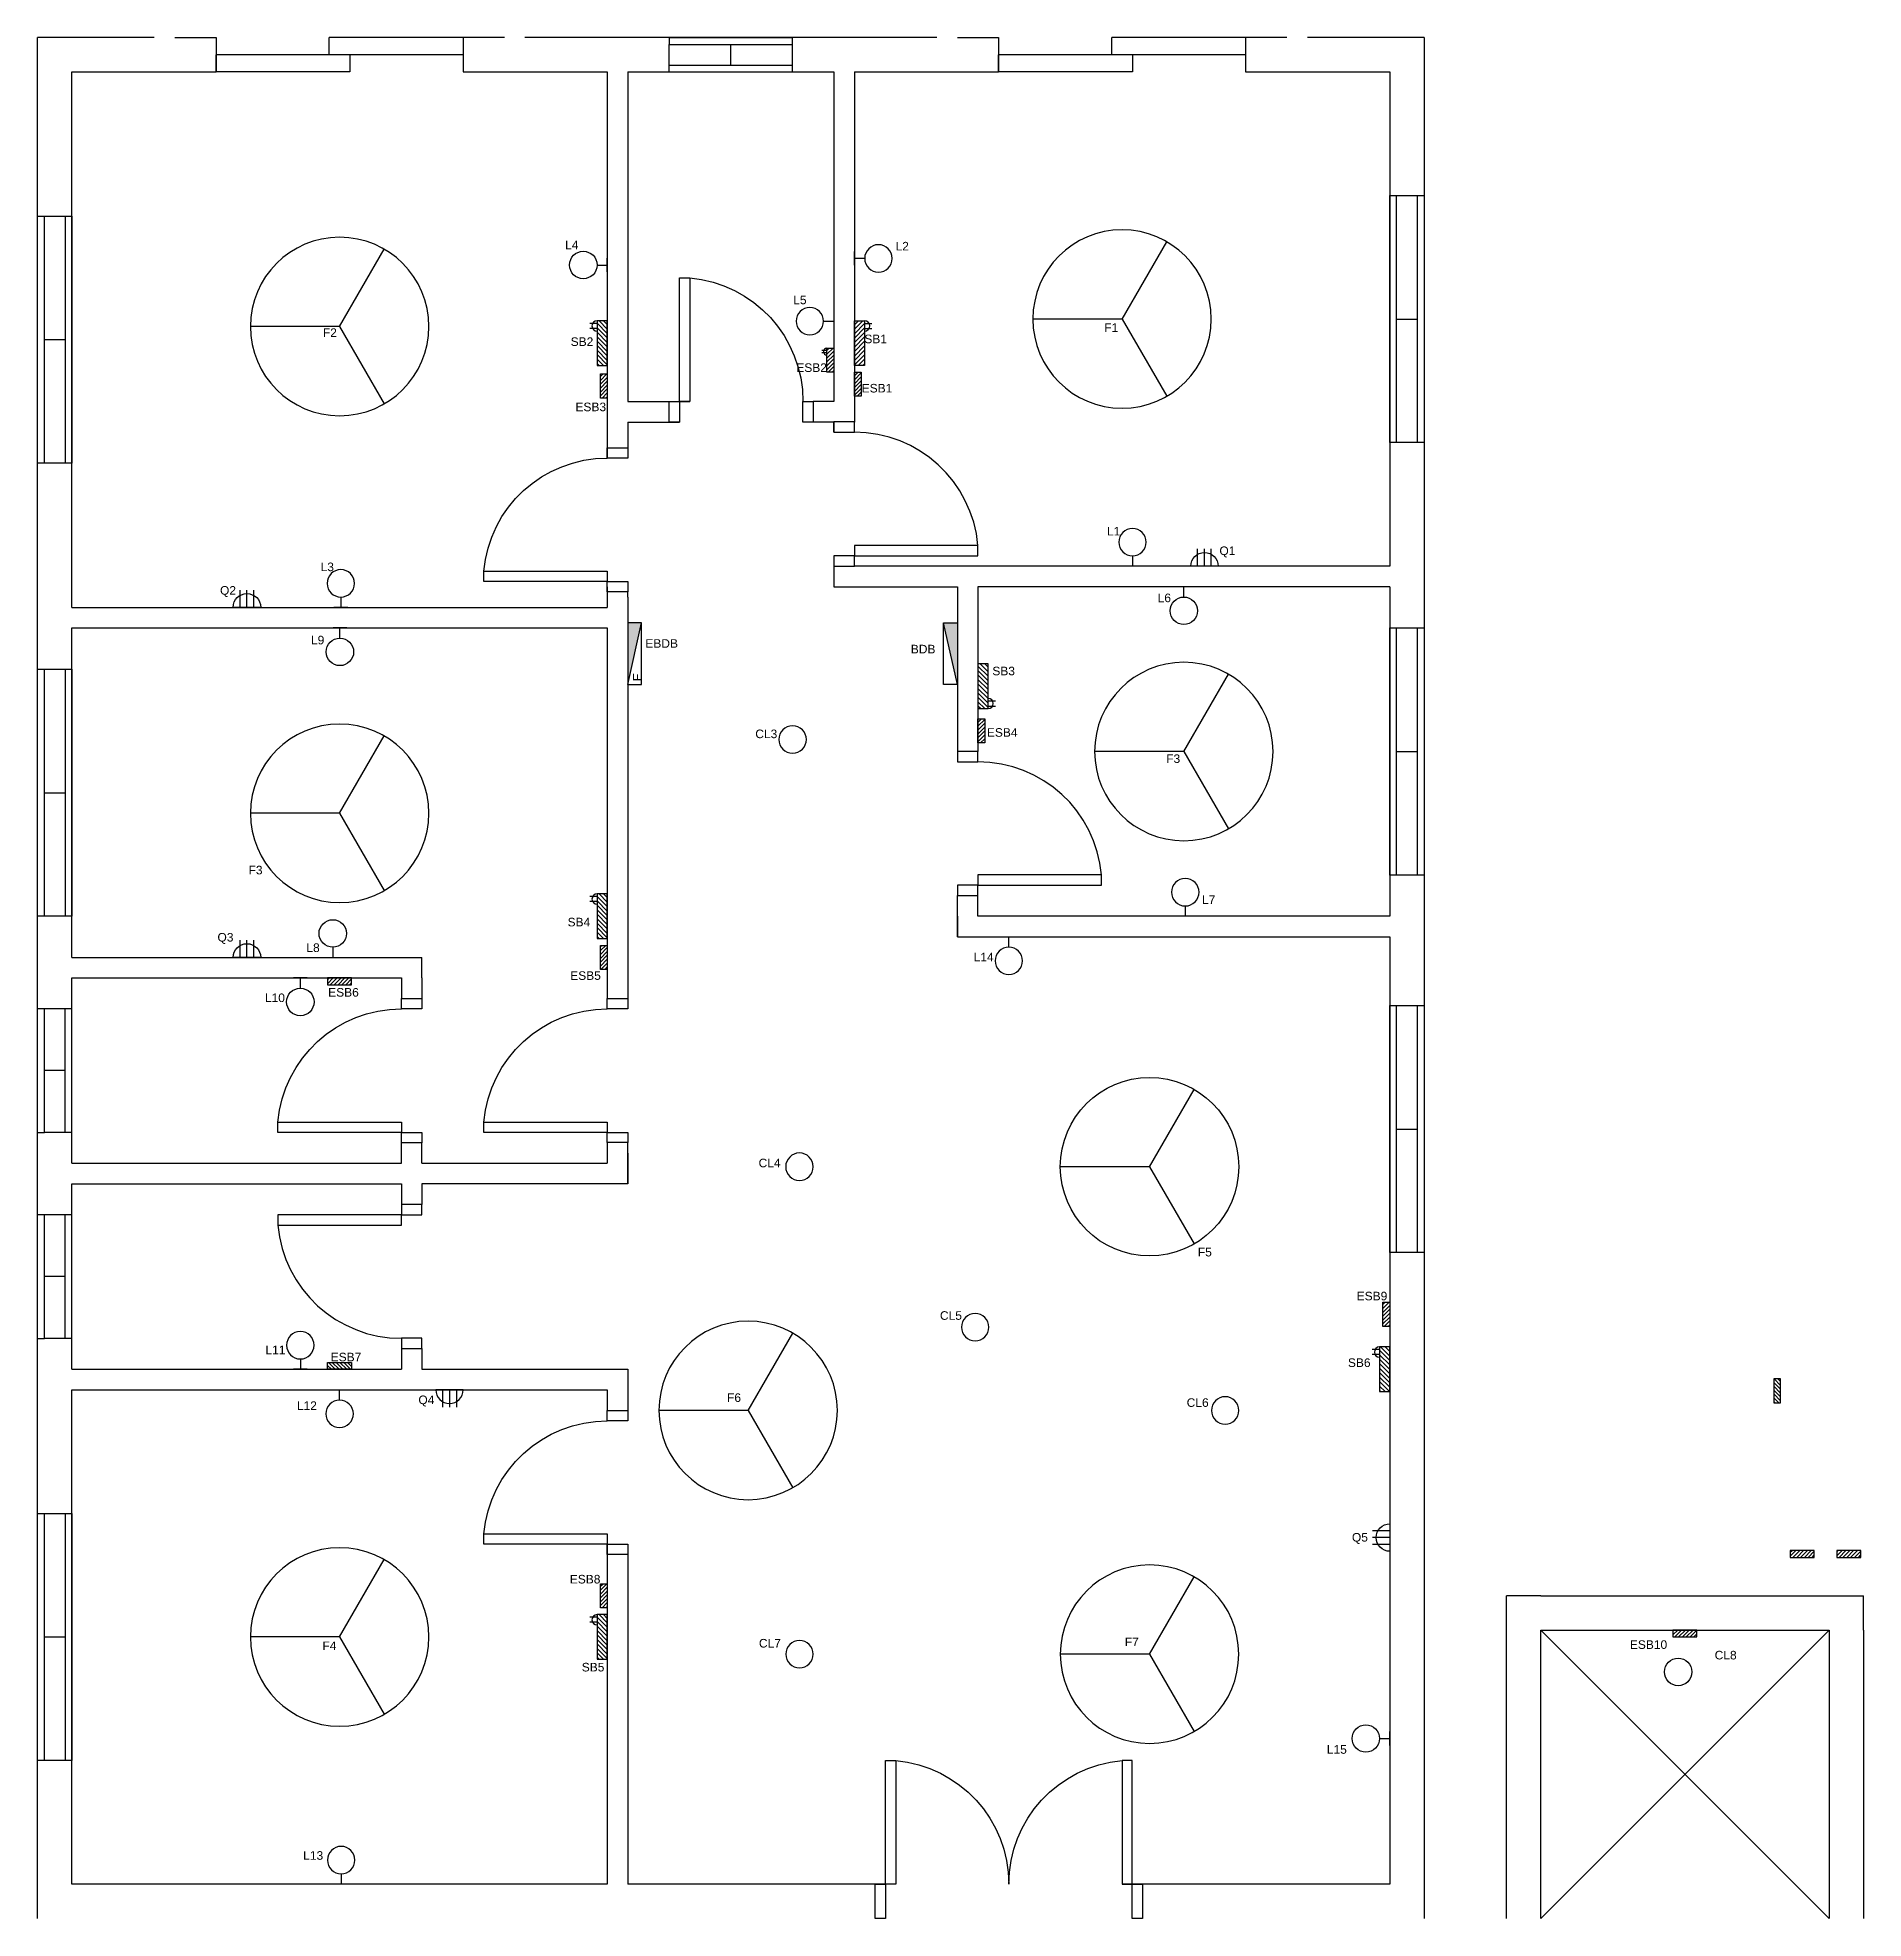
# Model space of a CAD drawing. Header units: inches. Extents: x 61297 to 163996, y 9483 to 32239.
# Drawn here: x 72933 to 73465, y 10214 to 10762 of the extents above; entities that cross this region are included whole.
import ezdxf

# ---------------------------------------------------------------- set-up
doc = ezdxf.new("R2010")
doc.units = ezdxf.units.IN
for name, color, linetype in [('door', 80, 'Continuous'), ('Doors', 230, 'Continuous'), ('Layer1', 7, 'Continuous'), ('Light Fans and Socketst', 170, 'Continuous'), ('Toiler Window', 30, 'Continuous'), ('Windows', 30, 'Continuous')]:
    doc.layers.add(name, color=color, linetype=linetype)
doc.styles.get("Standard").update_dxf_attribs({"font": 'arial.ttf'})

msp = doc.modelspace()

# ---------------------------------------------------------------- texts
at = {"char_height": 2.5}
for s, insert, attachment_point in [('L4', (73090.35, 10702.68), 3), ('L2', (73186.639, 10702.331), 3), ('L5', (73156.817, 10686.67), 3), ('F2', (73019.967, 10677.138), 3), ('SB1', (73180.252, 10675.303), 3), ('F1', (73247.632, 10678.615), 3), ('SB2', (73094.686, 10674.509), 3), ('ESB2', (73162.76, 10666.936), 3), ('ESB1', (73181.809, 10660.951), 3), ('ESB3', (73098.403, 10655.499), 3), ('L1', (73248.249, 10619.296), 3), ('Q1', (73281.774, 10613.581), 3), ('L3', (73019.104, 10608.894), 3), ('Q2', (72990.57, 10602.035), 3), ('L6', (73263.011, 10599.854), 3), ('L9', (73016.297, 10587.565), 3), ('EBDB', (73119.351, 10586.572), 3), ('BDB', (73194.377, 10584.936), 3), ('SB3', (73217.547, 10578.547), 3), ('CL3', (73148.284, 10560.235), 3), ('ESB4', (73218.293, 10560.643), 3), ('F3', (73265.686, 10553.003), 3), ('F3', (72998.301, 10520.542), 3), ('L7', (73275.926, 10511.919), 3), ('SB4', (73093.784, 10505.39), 3), ('Q3', (72989.826, 10500.968), 3), ('L8', (73014.953, 10497.93), 3), ('L14', (73211.337, 10495.197), 3), ('ESB5', (73096.877, 10489.806), 3), ('L10', (73004.817, 10483.344), 3), ('ESB6', (73026.355, 10484.921), 3), ('CL4', (73149.246, 10435.199), 3), ('F5', (73274.905, 10409.231), 3), ('ESB9', (73326.043, 10396.43), 3), ('CL5', (73202.089, 10390.756), 3), ('L11', (73004.97, 10380.746), 3), ('ESB7', (73027.082, 10378.66), 3), ('SB6', (73321.159, 10377.015), 3), ('L12', (73014.138, 10364.496), 3), ('Q4', (73048.37, 10366.183), 3), ('F6', (73137.727, 10366.828), 3), ('CL6', (73273.991, 10365.392), 3), ('Q5', (73320.389, 10326.14), 3), ('ESB8', (73096.76, 10313.936), 3), ('F4', (73019.817, 10294.522), 3), ('CL7', (73149.34, 10295.267), 3), ('F7', (73253.631, 10295.671), 3), ('ESB10', (73396.715, 10294.874), 1), ('CL8', (73421.428, 10291.802), 1), ('SB5', (73097.913, 10288.301), 3), ('L15', (73314.24, 10264.322), 3), ('L13', (73015.964, 10233.43), 3)]:
    msp.add_mtext_dynamic_manual_height_columns(s, width=6.93541, gutter_width=12.5, heights=[0], dxfattribs=dict(at, insert=insert, attachment_point=attachment_point))

# ---------------------------------------------------------------- blocks, each defined once
blk = doc.blocks.new('Door_Sing')
at = {"layer": 'Doors'}
for points in [[(-3, 6), (-3, 42), (-6, 42), (-6, 6), (-3, 6)], [(-38.98, 0), (-38.98, 6), (-41.98, 6), (-41.98, 0), (-38.98, 0)]]:
    blk.add_lwpolyline(points, dxfattribs=at)
blk.add_lwpolyline([(-3, 0), (0, 0), (0, 6), (-3, 6)], close=True, dxfattribs=at)
blk.add_arc((-2.84, 6), 36.14, 95.0198, 180, dxfattribs=at)
blk = doc.blocks.new('Window_Large')
at = {"layer": 'Windows'}
for p, q in [((72, 10), (0, 10)), ((0, 10), (0, 0)), ((72, 8), (0, 8)), ((36, 8), (36, 2)), ((72, 0), (72, 10)), ((0, 2), (72, 2)), ((0, 0), (72, 0))]:
    blk.add_line(p, q, dxfattribs=at)
blk = doc.blocks.new('Toilet Window')
for p, q in [((82016.8, 16081.38), (82016.8, 16117.38)), ((82016.8, 16117.38), (82026.8, 16117.38)), ((82018.8, 16081.38), (82018.8, 16117.38)), ((82024.8, 16081.38), (82024.8, 16117.38)), ((82026.8, 16081.38), (82026.8, 16117.38)), ((82018.8, 16099.38), (82024.8, 16099.38)), ((82016.8, 16081.38), (82018.8, 16081.38)), ((82018.8, 16081.38), (82024.8, 16081.38)), ((82026.8, 16081.38), (82024.8, 16081.38))]:
    blk.add_line(p, q)
blk = doc.blocks.new('Fan')
at = {"layer": 'Light Fans and Socketst'}
for q in [(-13, 22.52), (-13, -22.52), (26, 0)]:
    blk.add_line((0, 0), q, dxfattribs=at)
blk.add_circle((0, 0), 26, dxfattribs=at)
blk = doc.blocks.new('Light Ceiling')
at = {"layer": 'Light Fans and Socketst'}
blk.add_circle((0, 0), 4, dxfattribs=at)
blk = doc.blocks.new('Light')
at = {"layer": 'Light Fans and Socketst'}
blk.add_line((0, 2), (0, -2), dxfattribs=at)
blk.add_lwpolyline([(2.99, 0), (1.49, 0), (0, 0)], dxfattribs=at)
blk.add_circle((6.99, 0), 4, dxfattribs=at)
blk = doc.blocks.new('BDB')
h = blk.add_hatch(color=256)
h.dxf.hatch_style = 1
h.paths.add_polyline_path([(13.5, 4), (-4.5, 0), (13.5, 0)])
blk.add_line((-4.5, 0), (13.5, 4))
at = {"layer": 'Layer1'}
blk.add_lwpolyline([(-4.5, 4), (13.5, 4), (13.5, 0), (-4.5, 0), (-4.5, 4)], dxfattribs=at)
blk = doc.blocks.new('Emergency_BDB')
at = {"layer": 'Layer1'}
blk.add_blockref('BDB', (0, 0), dxfattribs=at)
at = {"layer": 'Layer1', "insert": (-4.5, 4), "char_height": 2.5, "attachment_point": 1}
blk.add_mtext_dynamic_manual_height_columns(' E', width=4.2009, gutter_width=12.5, heights=[0], dxfattribs=at)
blk = doc.blocks.new('ESB')
h = blk.add_hatch()
h.set_pattern_fill('ANSI31', color=256, scale=0.25)
h.set_pattern_definition([(45, (-3149.957, -1763.2019), (-0.561266, 0.561266), [])])
h.paths.add_polyline_path([(3.5, 2), (-3.5, 2), (-3.5, 0), (3.5, 0)])
blk.add_lwpolyline([(3.5, 0), (3.5, 2), (-3.5, 2), (-3.5, 0)], close=True)
blk = doc.blocks.new('Socket')
for p, q in [((-4, 0), (4, 0)), ((-2, 0), (-2, 5)), ((0, 0), (0, 5)), ((2, 0), (2, 5))]:
    blk.add_line(p, q)
blk.add_arc((0, 0), 4, 0, 180)

# ---------------------------------------------------------------- hatches: boundary and pattern name
at = {"layer": 'Layer1'}
h = msp.add_hatch(dxfattribs=at)
h.set_pattern_fill('ANSI31', color=256, scale=0.29, angle=-90)
h.set_pattern_definition([(315, (71950.6641, 13825.1113), (0.65106857, 0.65106857), [])])
h.paths.add_polyline_path([(73095.78, 10666.311), (73098.76, 10666.311), (73098.76, 10679.339), (73095.78, 10679.339)])
h = msp.add_hatch(dxfattribs=at)
h.set_pattern_fill('ANSI31', color=256, scale=0.29)
h.set_pattern_definition([(45, (67717.308, 6904.4966), (-0.65106857, 0.65106857), [])])
h.paths.add_polyline_path([(73173.74, 10679.339), (73170.76, 10679.339), (73170.76, 10666.311), (73173.74, 10666.311)])
h = msp.add_hatch(dxfattribs=at)
h.set_pattern_fill('ANSI31', color=256, scale=0.29, angle=90)
h.set_pattern_definition([(135, (75394.8549, 7420.5639), (-0.65106857, -0.65106857), [])])
h.paths.add_polyline_path([(73209.74, 10579.365), (73206.76, 10579.365), (73206.76, 10566.336), (73209.74, 10566.336)])
h = msp.add_hatch(dxfattribs=at)
h.set_pattern_fill('ANSI31', color=256, scale=0.29, angle=-90)
h.set_pattern_definition([(315, (71950.6641, 13658.1372), (0.65106857, 0.65106857), [])])
h.paths.add_polyline_path([(73095.78, 10499.336), (73098.76, 10499.336), (73098.76, 10512.365), (73095.78, 10512.365)])
h = msp.add_hatch(dxfattribs=at)
h.set_pattern_fill('ANSI31', color=256, scale=0.29, angle=-90)
h.set_pattern_definition([(315, (71722.6641, 13526.1372), (0.65106857, 0.65106857), [])])
h.paths.add_polyline_path([(73323.78, 10367.336), (73326.76, 10367.336), (73326.76, 10380.365), (73323.78, 10380.365)])
h = msp.add_hatch(dxfattribs=at)
h.set_pattern_fill('ANSI31', color=256, scale=0.29, angle=-90)
h.set_pattern_definition([(315, (71950.6641, 13448.1372), (0.65106857, 0.65106857), [])])
h.paths.add_polyline_path([(73095.78, 10289.336), (73098.76, 10289.336), (73098.76, 10302.365), (73095.78, 10302.365)])

# ---------------------------------------------------------------- linework, layer by layer
for p, q in [((72932.76, 10213.851), (72932.76, 10761.851)), ((72966.76, 10761.851), (72932.76, 10761.851)), ((72972.76, 10761.851), (72984.76, 10761.851)), ((72984.76, 10761.851), (72984.783, 10751.851)), ((73056.76, 10761.851), (73056.736, 10751.851)), ((73068.76, 10761.851), (73056.76, 10761.851)), ((73194.76, 10761.851), (73074.76, 10761.851)), ((73200.76, 10761.851), (73212.76, 10761.851)), ((73212.76, 10761.851), (73212.783, 10751.851)), ((73284.76, 10761.851), (73284.736, 10751.851)), ((73296.76, 10761.851), (73284.76, 10761.851)), ((73336.76, 10761.851), (73302.76, 10761.851)), ((73336.76, 10761.851), (73336.76, 10213.851)), ((72942.76, 10595.851), (72942.76, 10751.851)), ((72942.76, 10751.851), (72984.783, 10751.851)), ((73056.736, 10751.851), (73098.76, 10751.851)), ((73098.76, 10751.851), (73098.76, 10639.339)), ((73104.76, 10751.851), (73164.76, 10751.851)), ((73104.76, 10751.851), (73104.76, 10655.851)), ((73170.76, 10751.851), (73212.783, 10751.851)), ((73170.76, 10751.851), (73170.76, 10649.851)), ((73284.736, 10751.851), (73326.76, 10751.851)), ((73326.76, 10751.851), (73326.76, 10607.851)), ((73162.76, 10670.684), (73161.26, 10670.684)), ((73162.76, 10670.017), (73161.26, 10670.017)), ((73104.76, 10655.851), (73122.783, 10655.851)), ((73104.76, 10649.851), (73119.783, 10649.851)), ((73104.76, 10649.851), (73104.76, 10639.339)), ((73164.76, 10610.874), (73164.76, 10607.851)), ((73164.76, 10607.851), (73164.76, 10601.851)), ((73326.76, 10607.851), (73170.76, 10607.851)), ((73098.76, 10601.851), (73098.76, 10595.851)), ((73104.76, 10598.851), (73104.76, 10600.362)), ((73104.76, 10598.851), (73104.76, 10478.851)), ((73164.76, 10601.851), (73200.76, 10601.851)), ((73200.76, 10601.851), (73200.76, 10553.851)), ((73206.76, 10601.851), (73206.76, 10553.851)), ((73326.76, 10601.851), (73206.76, 10601.851)), ((73326.76, 10601.851), (73326.76, 10505.851)), ((72942.76, 10595.851), (73098.76, 10595.851)), ((72942.76, 10493.851), (72942.76, 10589.851)), ((72942.76, 10589.851), (73098.76, 10589.851)), ((73098.76, 10589.851), (73098.76, 10481.851)), ((73200.76, 10499.851), (73200.76, 10511.874)), ((73206.76, 10505.851), (73206.76, 10511.874)), ((73200.76, 10505.851), (73200.76, 10499.851)), ((73200.76, 10499.851), (73326.76, 10499.851)), ((73326.76, 10499.851), (73326.76, 10223.851)), ((72942.76, 10493.851), (73044.76, 10493.851)), ((73044.76, 10487.851), (73044.76, 10493.851)), ((72942.76, 10433.851), (72942.76, 10487.851)), ((72942.76, 10487.851), (73038.76, 10487.851)), ((73038.76, 10487.851), (73038.76, 10481.827)), ((73044.76, 10487.851), (73044.76, 10481.827)), ((73038.76, 10433.851), (73038.76, 10439.851)), ((73044.76, 10433.851), (73044.76, 10439.851)), ((73098.76, 10439.874), (73098.76, 10433.851)), ((73104.76, 10427.851), (73104.76, 10439.874)), ((73104.76, 10436.851), (73104.76, 10427.851)), ((72942.76, 10433.851), (73038.76, 10433.851)), ((73044.76, 10433.851), (73098.76, 10433.851)), ((73104.76, 10433.851), (73104.76, 10427.851)), ((72942.76, 10373.851), (72942.76, 10427.851)), ((72942.76, 10427.851), (73038.76, 10427.851)), ((73038.76, 10427.851), (73038.76, 10421.851)), ((73104.76, 10427.851), (73044.76, 10427.851)), ((73044.76, 10427.851), (73044.76, 10421.851)), ((73038.76, 10379.874), (73038.76, 10373.851)), ((73044.76, 10379.874), (73044.76, 10373.851)), ((72942.76, 10373.851), (73038.76, 10373.851)), ((73044.76, 10373.851), (73098.76, 10373.851)), ((73098.76, 10373.851), (73104.76, 10373.851)), ((73104.76, 10373.851), (73104.76, 10364.851)), ((73104.76, 10373.851), (73104.76, 10367.851)), ((72942.76, 10223.851), (72942.76, 10367.851)), ((72942.76, 10367.851), (73098.76, 10367.851)), ((73098.76, 10367.851), (73098.76, 10364.851)), ((73098.76, 10364.851), (73098.76, 10361.827)), ((73104.76, 10367.851), (73104.76, 10361.827)), ((73098.76, 10325.851), (73098.76, 10223.851)), ((73104.76, 10322.851), (73104.76, 10223.851)), ((73360.76, 10297.851), (73360.76, 10307.851)), ((73370.76, 10307.851), (73360.76, 10307.851)), ((73370.76, 10307.851), (73454.76, 10307.851)), ((73454.76, 10307.851), (73464.76, 10307.851)), ((73464.76, 10297.851), (73464.76, 10307.851)), ((73360.76, 10213.851), (73360.76, 10297.851)), ((73370.76, 10213.851), (73370.76, 10297.851)), ((73370.76, 10297.851), (73454.76, 10297.851)), ((73370.76, 10297.851), (73454.76, 10213.851)), ((73370.76, 10213.851), (73454.76, 10297.851)), ((73454.76, 10297.851), (73454.76, 10213.851)), ((73464.76, 10297.851), (73464.76, 10213.851)), ((73098.76, 10223.851), (72942.76, 10223.851)), ((73182.783, 10223.851), (73104.76, 10223.851)), ((73326.76, 10223.851), (73248.736, 10223.851))]:
    msp.add_line(p, q)
for points in [[(73164.76, 10751.851), (73164.76, 10655.851), (73158.76, 10655.851)], [(73164.76, 10646.851), (73164.76, 10649.851), (73161.76, 10649.851), (73158.76, 10649.851)], [(73326.76, 10505.851), (73206.76, 10505.851)]]:
    msp.add_lwpolyline(points)
msp.add_arc((73162.76, 10670.351), 1, 90, 270)
at = {"layer": 'door'}
for p, q in [((73017.76, 10756.851), (73017.76, 10761.851)), ((73056.76, 10761.851), (73017.76, 10761.851)), ((73056.76, 10761.851), (73056.76, 10756.851)), ((73245.76, 10756.851), (73245.76, 10761.851)), ((73284.76, 10761.851), (73245.76, 10761.851)), ((73284.76, 10761.851), (73284.76, 10756.851)), ((72984.76, 10751.851), (72984.76, 10756.851)), ((73023.76, 10756.851), (72984.76, 10756.851)), ((73023.76, 10751.851), (72984.76, 10751.851)), ((73056.76, 10756.851), (73017.76, 10756.851)), ((73023.76, 10756.851), (73023.76, 10751.851)), ((73212.76, 10751.851), (73212.76, 10756.851)), ((73251.76, 10756.851), (73212.76, 10756.851)), ((73251.76, 10751.851), (73212.76, 10751.851)), ((73284.76, 10756.851), (73245.76, 10756.851)), ((73251.76, 10756.851), (73251.76, 10751.851))]:
    msp.add_line(p, q, dxfattribs=at)
at = {"layer": 'Doors'}
for p, q in [((73179.783, 10227.851), (73179.783, 10233.851)), ((73179.783, 10223.851), (73179.783, 10227.851))]:
    msp.add_line(p, q, dxfattribs=at)
for points in [[(73179.783, 10213.851), (73176.783, 10213.851), (73176.783, 10223.851), (73179.783, 10223.851), (73179.783, 10259.851), (73182.783, 10259.851), (73182.783, 10223.851), (73179.783, 10223.851), (73179.783, 10219.851)], [(73254.736, 10213.851), (73251.736, 10213.851), (73251.736, 10217.851), (73251.736, 10223.851), (73251.736, 10259.851), (73248.736, 10259.851), (73248.736, 10223.851), (73251.736, 10223.851), (73254.736, 10223.851), (73254.736, 10217.851)]]:
    msp.add_lwpolyline(points, close=True, dxfattribs=at)
msp.add_lwpolyline([(73182.783, 10259.851, -0.3887794), (73215.76, 10223.851, -0.3887794), (73248.736, 10259.851)], format="xyb", dxfattribs=at)
at = {"layer": 'Layer1'}
for p, q in [((73095.78, 10678.589), (73093.664, 10678.589)), ((73095.78, 10677.089), (73093.664, 10677.089)), ((73173.74, 10678.589), (73175.855, 10678.589)), ((73173.74, 10677.089), (73175.855, 10677.089)), ((73209.74, 10568.586), (73211.855, 10568.586)), ((73209.74, 10567.086), (73211.855, 10567.086)), ((73095.78, 10511.615), (73093.664, 10511.615)), ((73095.78, 10510.115), (73093.664, 10510.115)), ((73323.78, 10379.615), (73321.664, 10379.615)), ((73323.78, 10378.115), (73321.664, 10378.115)), ((73095.78, 10301.615), (73093.664, 10301.615)), ((73095.78, 10300.115), (73093.664, 10300.115))]:
    msp.add_line(p, q, dxfattribs=at)
for points in [[(73095.78, 10679.339), (73095.78, 10666.311), (73098.76, 10666.311), (73098.76, 10679.339)], [(73173.74, 10679.339), (73173.74, 10666.311), (73170.76, 10666.311), (73170.76, 10679.339)], [(73209.74, 10566.336), (73209.74, 10579.365), (73206.76, 10579.365), (73206.76, 10566.336)], [(73095.78, 10512.365), (73095.78, 10499.336), (73098.76, 10499.336), (73098.76, 10512.365)], [(73323.78, 10380.365), (73323.78, 10367.336), (73326.76, 10367.336), (73326.76, 10380.365)], [(73095.78, 10302.365), (73095.78, 10289.336), (73098.76, 10289.336), (73098.76, 10302.365)]]:
    msp.add_lwpolyline(points, close=True, dxfattribs=at)
for centre, start, end in [((73095.78, 10677.839), 90, 270), ((73173.74, 10677.839), 270, 90), ((73209.74, 10567.836), 270, 90), ((73095.78, 10510.865), 90, 270), ((73323.78, 10378.865), 90, 270), ((73095.78, 10300.865), 90, 270)]:
    msp.add_arc(centre, 1.5, start, end, dxfattribs=at)
at = {"layer": 'Light Fans and Socketst'}
for q in [(73269.76, 10455.381), (73230.76, 10432.865), (73269.76, 10410.348)]:
    msp.add_line((73256.76, 10432.865), q, dxfattribs=at)
msp.add_circle((73256.76, 10432.865), 26, dxfattribs=at)

# ---------------------------------------------------------------- block references
at = {"xscale": -1}
for name, p, rotation in [('Window_Large', (73336.76, 10715.851), 90), ('Window_Large', (72942.76, 10709.851), 90), ('ESB', (73164.76, 10667.851), 90), ('ESB', (73170.76, 10660.851), 270), ('ESB', (73098.76, 10660.339), 90), ('Door_Sing', (73104.76, 10600.362), 90), ('Window_Large', (73336.76, 10589.851), 90), ('Window_Large', (73336.76, 10589.851), 90), ('Window_Large', (72942.76, 10577.851), 90), ('ESB', (73206.76, 10559.851), 270), ('ESB', (73098.76, 10493.851), 90), ('Door_Sing', (73044.76, 10439.851), 90), ('Door_Sing', (73104.76, 10439.874), 90), ('Window_Large', (73336.76, 10479.851), 90), ('ESB', (73326.76, 10389.851), 90), ('Door_Sing', (73104.76, 10319.851), 90), ('Window_Large', (72942.76, 10331.851), 90), ('Socket', (73326.76, 10324.8), 90.00000000000024), ('ESB', (73098.76, 10307.851), 90)]:
    msp.add_blockref(name, p, dxfattribs=dict(at, rotation=rotation))
for name, p in [('Door_Sing', (73116.783, 10649.851)), ('Socket', (73272.76, 10607.851)), ('Socket', (72993.76, 10595.851)), ('Socket', (72993.76, 10493.851)), ('ESB', (73020.76, 10373.851))]:
    msp.add_blockref(name, p, dxfattribs=at)
for name, p, rotation in [('Door_Sing', (73164.76, 10607.874), 270), ('Door_Sing', (73200.76, 10511.874), 270), ('ESB', (73020.76, 10487.851), 180), ('Door_Sing', (73044.76, 10421.851), 90.00000000000001), ('ESB', (73438.633, 10367.549), 270), ('Socket', (73052.768, 10367.851), 180)]:
    msp.add_blockref(name, p, dxfattribs=dict(rotation=rotation))
for p in [(73446.96, 10319.049), (73460.508, 10319.049), (73412.76, 10295.851)]:
    msp.add_blockref('ESB', p)
at = {"layer": 'Layer1', "xscale": -1}
for name, p in [('Fan', (73020.76, 10677.672)), ('Fan', (73248.76, 10679.851)), ('Light', (73164.76, 10679.24)), ('Fan', (73266.76, 10553.851)), ('Fan', (73020.76, 10535.851)), ('Light Ceiling', (73152.76, 10557.354)), ('Light Ceiling', (73154.734, 10432.865)), ('Light Ceiling', (73205.954, 10386.115)), ('Fan', (73139.79, 10361.851)), ('Light Ceiling', (73278.789, 10361.851)), ('Fan', (73020.76, 10295.851)), ('Fan', (73256.76, 10290.836)), ('Light Ceiling', (73154.763, 10290.836))]:
    msp.add_blockref(name, p, dxfattribs=at)
at = {"layer": 'Layer1'}
for name, p, rotation in [('Light', (73098.76, 10695.595), 180), ('Light', (73266.76, 10601.851), 269.9999999999995), ('Light', (73020.85, 10589.851), 269.9999999999995), ('BDB', (73200.76, 10577.851), 90.00000000000001), ('Light', (73018.766, 10493.851), 90.00000000000001), ('Light', (73009.313, 10487.851), 269.9999999999995), ('Light', (73326.76, 10266.263), 180)]:
    msp.add_blockref(name, p, dxfattribs=dict(at, rotation=rotation))
at = {"layer": 'Layer1', "xscale": -1}
for name, p, rotation in [('Light', (73170.76, 10697.514), 180), ('Light', (73251.787, 10607.851), 270.0000000000005), ('Light', (73021.104, 10595.851), 270.0000000000005), ('Emergency_BDB', (73104.76, 10577.851), 270), ('Light', (73267.18, 10505.851), 269.9999999999995), ('Light', (73215.76, 10499.851), 90), ('Light', (73009.313, 10373.851), 270.0000000000005), ('Light', (73020.76, 10367.851), 90), ('Light', (73021.209, 10223.851), 270.0000000000005)]:
    msp.add_blockref(name, p, dxfattribs=dict(at, rotation=rotation))
at = {"layer": 'Layer1'}
msp.add_blockref('Light Ceiling', (73410.782, 10285.649), dxfattribs=at)
at = {"layer": 'Toiler Window', "xscale": -1, "rotation": 270}
msp.add_blockref('Toilet Window', (57035.382, -71264.945), dxfattribs=at)
at = {"layer": 'Toiler Window', "xscale": -1}
for p in [(154959.555, -5638.527), (154959.555, -5698.527)]:
    msp.add_blockref('Toilet Window', p, dxfattribs=at)

msp.set_redraw_order([(e.dxf.handle, doc.entitydb.next_handle()) for e in msp.query("TEXT MTEXT ATTDEF DIMENSION ARC_DIMENSION")])  # texts and dimensions are drawn at this point

doc.saveas('drawing.dxf')
